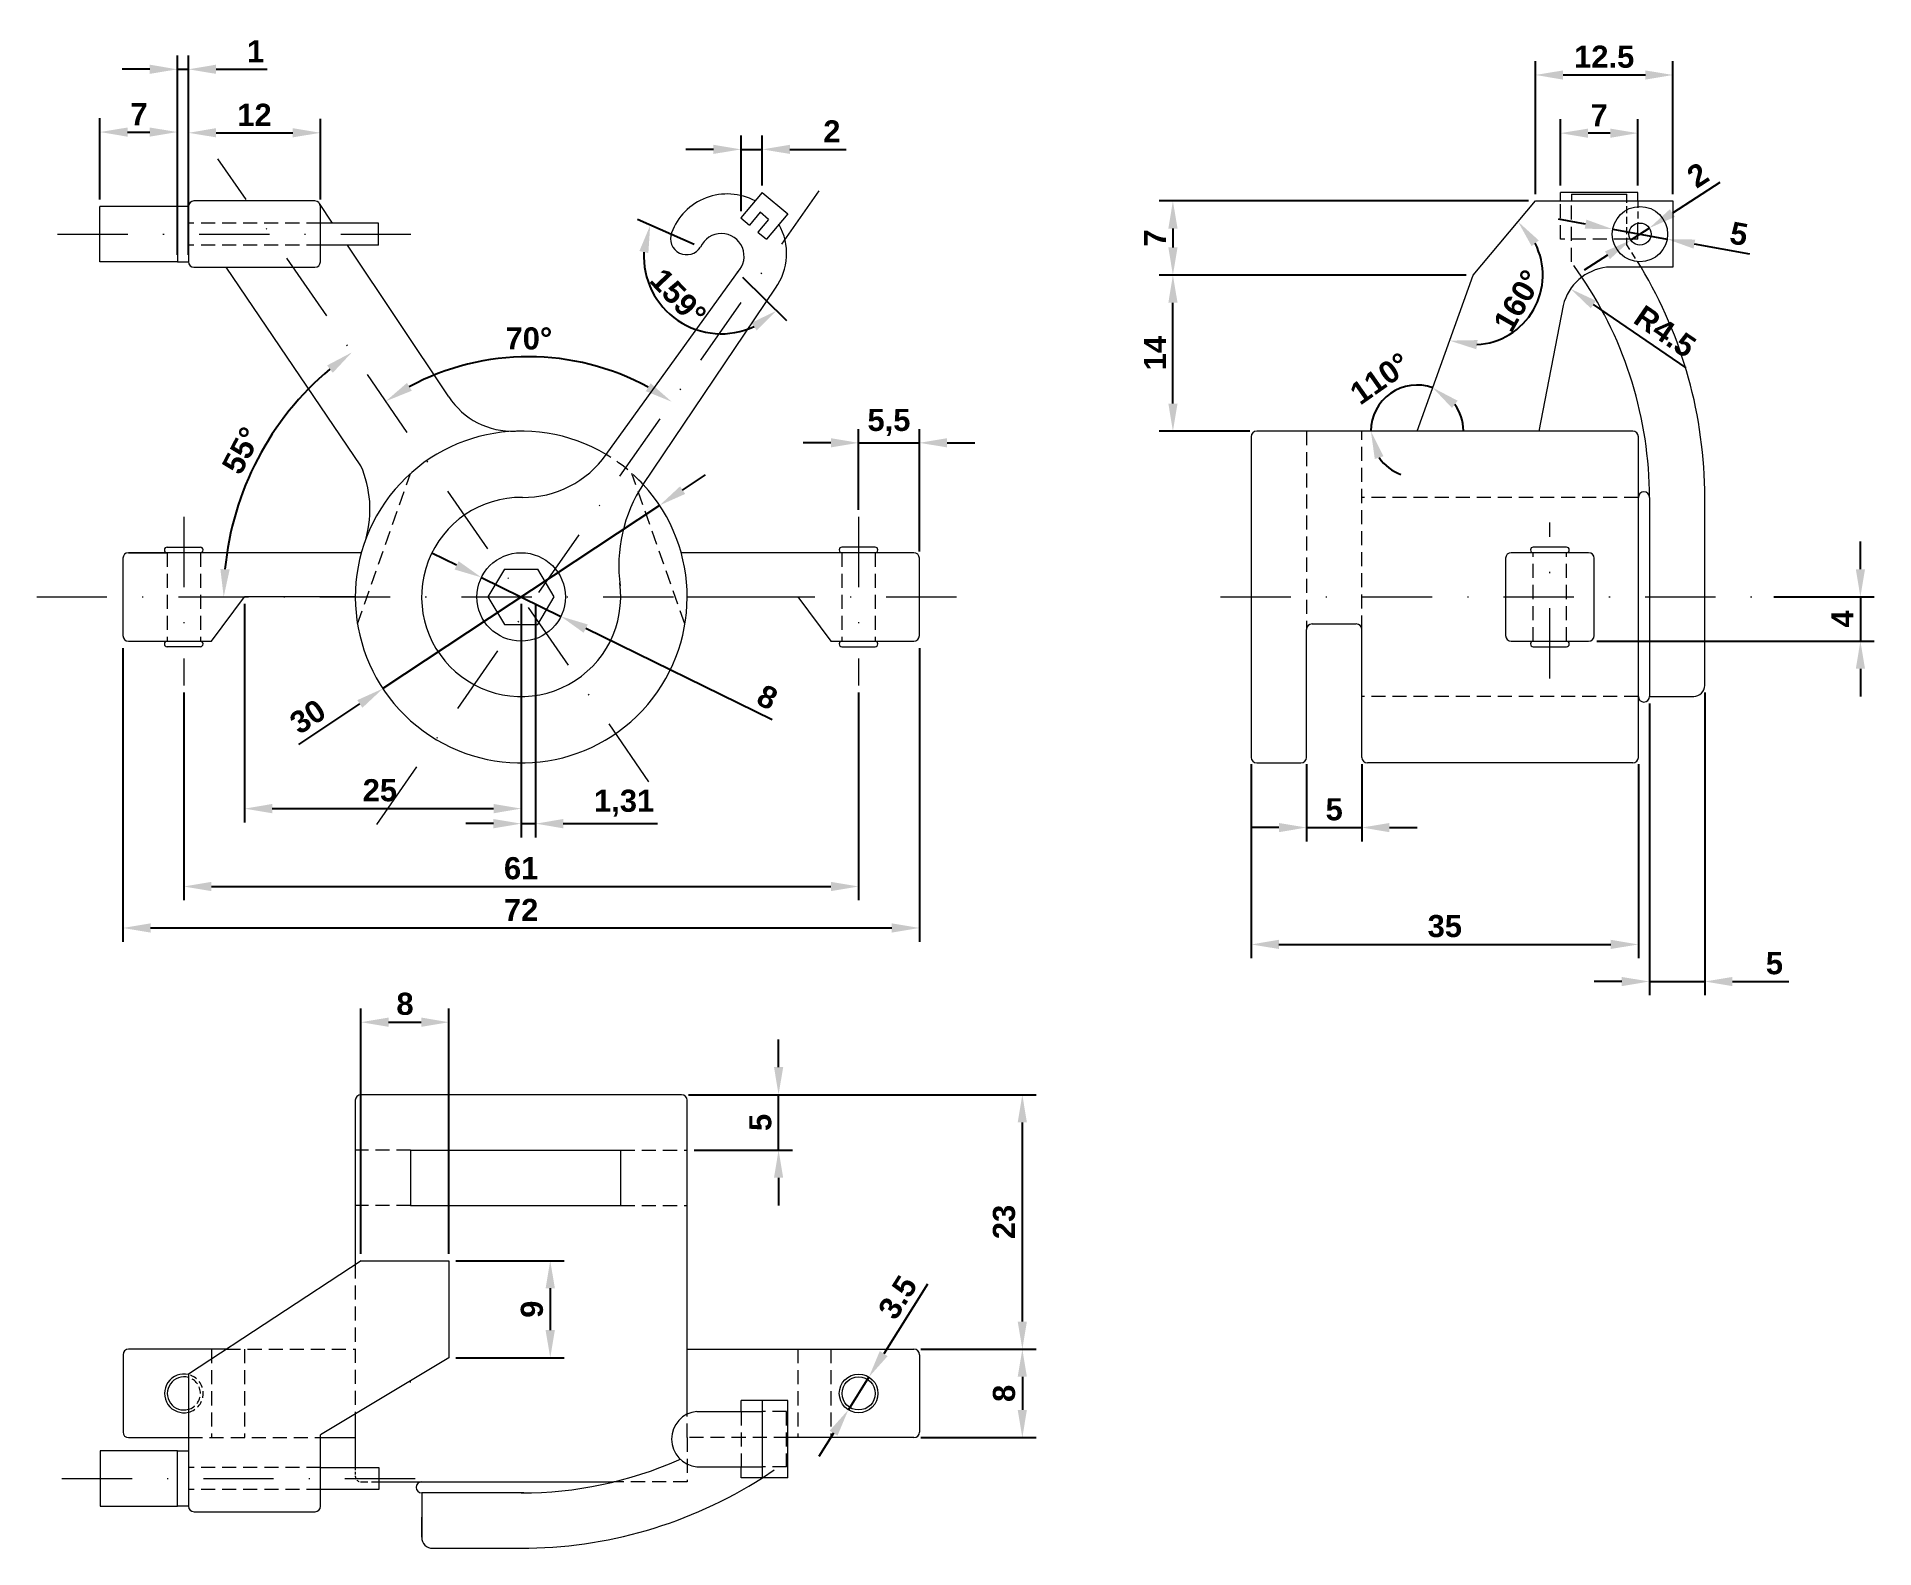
# Model space of a CAD drawing. Header units: millimetres. Extents: x 0 to 166, y 0 to 137.
import ezdxf

# ---------------------------------------------------------------- set-up
doc = ezdxf.new("R2010")
doc.units = ezdxf.units.MM
doc.linetypes.add('TRAZO_Y_PUNTO', pattern=[25.4, 12.7, -6.35, 0, -6.35])
doc.linetypes.add('TRAZOS', pattern=[19.05, 12.7, -6.35])
for name, color, linetype, lineweight in [('01_Contornos', 7, 'Continuous', 20), ('02_Ocultas', 4, 'TRAZOS', 20), ('03_Ejes', 1, 'TRAZO_Y_PUNTO', 18), ('04_Cotas', 3, 'Continuous', 18)]:
    doc.layers.add(name, color=color, linetype=linetype, lineweight=lineweight)
doc.styles.add('EstiloCota', font='arialbd.ttf', dxfattribs={"height": 2})
doc.dimstyles.new('CotasUNE', dxfattribs={"dimtxt": 2, "dimasz": 2.5, "dimexe": 1.25, "dimexo": 0.625, "dimtad": 1, "dimtxsty": 'EstiloCota', "dimcen": 2.5, "dimclrd": 256, "dimclrt": 256, "dimadec": 0, "dimazin": 0, "dimtfac": 1, "dimtmove": 0, "dimatfit": 3, "dimfxl": 1, "dimarcsym": 0})

msp = doc.modelspace()

# ---------------------------------------------------------------- blocks, each defined once
blk = doc.blocks.new('*D1')
at = {"layer": '04_Cotas', "lineweight": -2, "transparency": 16777216}
for p, q in [((58.39, 95.67), (60.47, 97.05)), ((56.31, 94.29), (31.29, 77.72)), ((23.7, 72.68), (29.21, 76.34))]:
    blk.add_line(p, q, dxfattribs=at)
at = {"layer": '04_Cotas', "lineweight": 20, "transparency": 16777216}
for points in [[(58.16, 96.01), (58.62, 95.32), (56.31, 94.29)], [(28.98, 76.68), (29.44, 75.99), (31.29, 77.72)]]:
    blk.add_solid(points, dxfattribs=at)
at = {"layer": 'Defpoints', "color": 0, "lineweight": 20, "transparency": 16777216}
for p in [(56.31, 94.29), (31.29, 77.72)]:
    blk.add_point(p, dxfattribs=at)
at = {"layer": '04_Cotas', "transparency": 16777216, "insert": (24.5, 75.19), "char_height": 2, "attachment_point": 5, "rotation": 33.5251, "style": 'EstiloCota'}
blk.add_mtext('30', dxfattribs=at)
blk = doc.blocks.new('*D2')
at = {"layer": '04_Cotas', "lineweight": -2, "transparency": 16777216}
for p, q in [((37.95, 88.87), (35.71, 89.97)), ((40.2, 87.77), (47.38, 84.25)), ((66.48, 74.9), (49.63, 83.15))]:
    blk.add_line(p, q, dxfattribs=at)
at = {"layer": '04_Cotas', "lineweight": 20, "transparency": 16777216}
for points in [[(38.14, 89.24), (37.77, 88.49), (40.2, 87.77)], [(49.81, 83.52), (49.44, 82.77), (47.38, 84.25)]]:
    blk.add_solid(points, dxfattribs=at)
at = {"layer": 'Defpoints', "color": 0, "lineweight": 20, "transparency": 16777216}
for p in [(40.2, 87.77), (47.38, 84.25)]:
    blk.add_point(p, dxfattribs=at)
at = {"layer": '04_Cotas', "transparency": 16777216, "insert": (66.05, 76.94), "char_height": 2, "attachment_point": 5, "rotation": 333.9035, "style": 'EstiloCota'}
blk.add_mtext('8', dxfattribs=at)
blk = doc.blocks.new('*D3')
at = {"layer": '04_Cotas', "color": 0, "lineweight": -2, "transparency": 16777216}
for p, q in [((13.71, 121.93), (13.71, 129.22)), ((25.65, 121.93), (25.65, 129.22))]:
    blk.add_line(p, q, dxfattribs=at)
at = {"layer": '04_Cotas', "lineweight": -2, "transparency": 16777216}
blk.add_line((16.21, 127.97), (23.15, 127.97), dxfattribs=at)
at = {"layer": '04_Cotas', "lineweight": 20, "transparency": 16777216}
for points in [[(16.21, 128.39), (16.21, 127.56), (13.71, 127.97)], [(23.15, 128.39), (23.15, 127.56), (25.65, 127.97)]]:
    blk.add_solid(points, dxfattribs=at)
at = {"layer": 'Defpoints', "color": 0, "lineweight": 20, "transparency": 16777216}
for p in [(25.65, 127.97), (13.71, 121.31), (25.65, 121.31)]:
    blk.add_point(p, dxfattribs=at)
at = {"layer": '04_Cotas', "transparency": 16777216, "insert": (19.68, 129.6), "char_height": 2, "attachment_point": 5, "style": 'EstiloCota'}
blk.add_mtext('12', dxfattribs=at)
blk = doc.blocks.new('*D4')
at = {"layer": '04_Cotas', "color": 0, "lineweight": -2, "transparency": 16777216}
for p, q in [((5.71, 121.93), (5.71, 129.29)), ((12.71, 121.93), (12.71, 129.29))]:
    blk.add_line(p, q, dxfattribs=at)
at = {"layer": '04_Cotas', "lineweight": -2, "transparency": 16777216}
blk.add_line((8.21, 128.04), (10.21, 128.04), dxfattribs=at)
at = {"layer": '04_Cotas', "lineweight": 20, "transparency": 16777216}
for points in [[(8.21, 128.45), (8.21, 127.62), (5.71, 128.04)], [(10.21, 128.45), (10.21, 127.62), (12.71, 128.04)]]:
    blk.add_solid(points, dxfattribs=at)
at = {"layer": 'Defpoints', "color": 0, "lineweight": 20, "transparency": 16777216}
for p in [(12.71, 128.04), (5.71, 121.31), (12.71, 121.31)]:
    blk.add_point(p, dxfattribs=at)
at = {"layer": '04_Cotas', "transparency": 16777216, "insert": (9.24, 129.66), "char_height": 2, "attachment_point": 5, "style": 'EstiloCota'}
blk.add_mtext('7', dxfattribs=at)
blk = doc.blocks.new('*D5')
at = {"layer": '04_Cotas', "lineweight": -2, "transparency": 16777216}
for p, q in [((140.02, 119.71), (137.56, 120.16)), ((142.47, 119.26), (147.39, 118.36)), ((154.86, 116.99), (149.85, 117.91))]:
    blk.add_line(p, q, dxfattribs=at)
at = {"layer": '04_Cotas', "lineweight": 20, "transparency": 16777216}
for points in [[(140.09, 120.12), (139.94, 119.3), (142.47, 119.26)], [(149.93, 118.32), (149.78, 117.5), (147.39, 118.36)]]:
    blk.add_solid(points, dxfattribs=at)
at = {"layer": 'Defpoints', "color": 0, "lineweight": 20, "transparency": 16777216}
for p in [(142.47, 119.26), (147.39, 118.36)]:
    blk.add_point(p, dxfattribs=at)
at = {"layer": '04_Cotas', "transparency": 16777216, "insert": (153.88, 118.83), "char_height": 2, "attachment_point": 5, "rotation": 349.593, "style": 'EstiloCota'}
blk.add_mtext('5', dxfattribs=at)
blk = doc.blocks.new('*D6')
at = {"layer": '04_Cotas', "lineweight": -2, "transparency": 16777216}
for p, q in [((152.14, 123.49), (147.87, 120.72)), ((144.09, 118.26), (145.77, 119.35)), ((142, 116.9), (139.9, 115.54))]:
    blk.add_line(p, q, dxfattribs=at)
at = {"layer": '04_Cotas', "lineweight": 20, "transparency": 16777216}
for points in [[(147.64, 121.06), (148.09, 120.37), (145.77, 119.35)], [(141.77, 117.25), (142.22, 116.55), (144.09, 118.26)]]:
    blk.add_solid(points, dxfattribs=at)
at = {"layer": 'Defpoints', "color": 0, "lineweight": 20, "transparency": 16777216}
for p in [(144.09, 118.26), (145.77, 119.35)]:
    blk.add_point(p, dxfattribs=at)
at = {"layer": '04_Cotas', "transparency": 16777216, "insert": (150.16, 124.15), "char_height": 2, "attachment_point": 5, "rotation": 33.0032, "style": 'EstiloCota'}
blk.add_mtext('2', dxfattribs=at)
blk = doc.blocks.new('*D7')
at = {"layer": '04_Cotas', "color": 0, "lineweight": -2, "transparency": 16777216}
for p, q in [((59.43, 117.88), (54.32, 120.12)), ((63.8, 114.93), (67.78, 111.01))]:
    blk.add_line(p, q, dxfattribs=at)
at = {"layer": '04_Cotas', "lineweight": -2, "transparency": 16777216}
blk.add_arc((61.89, 116.81), 7.01, 176.9283, 294.9131, dxfattribs=at)
at = {"layer": '04_Cotas', "lineweight": 20, "transparency": 16777216}
for points in [[(54.48, 117.28), (55.29, 117.09), (55.46, 119.62)], [(64.6, 110.79), (65.08, 110.1), (66.89, 111.89)]]:
    blk.add_solid(points, dxfattribs=at)
at = {"layer": 'Defpoints', "color": 0, "lineweight": 20, "transparency": 16777216}
for p in [(60.01, 117.63), (61.89, 116.81), (63.35, 115.36), (60.96, 109.85)]:
    blk.add_point(p, dxfattribs=at)
at = {"layer": '04_Cotas', "transparency": 16777216, "insert": (57.99, 113.12), "char_height": 2, "attachment_point": 5, "rotation": 313.4298, "style": 'EstiloCota'}
blk.add_mtext('159°', dxfattribs=at)
blk = doc.blocks.new('*D8')
at = {"layer": '04_Cotas', "lineweight": -2, "transparency": 16777216}
for p, q in [((67.06, 43.5), (67.06, 46)), ((67.06, 36), (67.06, 41)), ((67.06, 33.5), (67.06, 31))]:
    blk.add_line(p, q, dxfattribs=at)
at = {"layer": '04_Cotas', "color": 0, "lineweight": -2, "transparency": 16777216}
for p, q in [((58.92, 41), (68.31, 41)), ((59.42, 36), (68.31, 36))]:
    blk.add_line(p, q, dxfattribs=at)
at = {"layer": '04_Cotas', "lineweight": 20, "transparency": 16777216}
for points in [[(66.65, 43.5), (67.48, 43.5), (67.06, 41)], [(66.65, 33.5), (67.48, 33.5), (67.06, 36)]]:
    blk.add_solid(points, dxfattribs=at)
at = {"layer": 'Defpoints', "color": 0, "lineweight": 20, "transparency": 16777216}
for p in [(58.3, 41), (67.06, 41), (58.8, 36)]:
    blk.add_point(p, dxfattribs=at)
at = {"layer": '04_Cotas', "transparency": 16777216, "insert": (65.42, 38.5), "char_height": 2, "attachment_point": 5, "rotation": 90, "style": 'EstiloCota'}
blk.add_mtext('5', dxfattribs=at)
blk = doc.blocks.new('*D9')
at = {"layer": '04_Cotas', "color": 0, "lineweight": -2, "transparency": 16777216}
for p, q in [((13.29, 77.38), (13.29, 58.58)), ((74.29, 77.38), (74.29, 58.58))]:
    blk.add_line(p, q, dxfattribs=at)
at = {"layer": '04_Cotas', "lineweight": -2, "transparency": 16777216}
blk.add_line((15.79, 59.83), (71.79, 59.83), dxfattribs=at)
at = {"layer": '04_Cotas', "lineweight": 20, "transparency": 16777216}
for points in [[(15.79, 60.25), (15.79, 59.41), (13.29, 59.83)], [(71.79, 60.25), (71.79, 59.41), (74.29, 59.83)]]:
    blk.add_solid(points, dxfattribs=at)
at = {"layer": 'Defpoints', "color": 0, "lineweight": 20, "transparency": 16777216}
for p in [(13.29, 78.01), (74.29, 78.01), (74.29, 59.83)]:
    blk.add_point(p, dxfattribs=at)
at = {"layer": '04_Cotas', "transparency": 16777216, "insert": (43.79, 61.47), "char_height": 2, "attachment_point": 5, "style": 'EstiloCota'}
blk.add_mtext('61', dxfattribs=at)
blk = doc.blocks.new('*D10')
at = {"layer": '04_Cotas', "color": 0, "lineweight": -2, "transparency": 16777216}
for p, q in [((7.79, 81.38), (7.79, 54.83)), ((79.79, 81.38), (79.79, 54.83))]:
    blk.add_line(p, q, dxfattribs=at)
at = {"layer": '04_Cotas', "lineweight": -2, "transparency": 16777216}
blk.add_line((10.29, 56.08), (77.29, 56.08), dxfattribs=at)
at = {"layer": '04_Cotas', "lineweight": 20, "transparency": 16777216}
for points in [[(10.29, 56.5), (10.29, 55.66), (7.79, 56.08)], [(77.29, 56.5), (77.29, 55.66), (79.79, 56.08)]]:
    blk.add_solid(points, dxfattribs=at)
at = {"layer": 'Defpoints', "color": 0, "lineweight": 20, "transparency": 16777216}
for p in [(7.79, 82.01), (79.79, 82.01), (79.79, 56.08)]:
    blk.add_point(p, dxfattribs=at)
at = {"layer": '04_Cotas', "transparency": 16777216, "insert": (43.79, 57.71), "char_height": 2, "attachment_point": 5, "style": 'EstiloCota'}
blk.add_mtext('72', dxfattribs=at)
blk = doc.blocks.new('*D11')
at = {"layer": '04_Cotas', "color": 0, "lineweight": -2, "transparency": 16777216}
for p, q in [((129.23, 115.11), (101.46, 115.11)), ((109.67, 100.99), (101.46, 100.99))]:
    blk.add_line(p, q, dxfattribs=at)
at = {"layer": '04_Cotas', "lineweight": -2, "transparency": 16777216}
blk.add_line((102.71, 103.49), (102.71, 112.61), dxfattribs=at)
at = {"layer": '04_Cotas', "lineweight": 20, "transparency": 16777216}
for points in [[(102.3, 112.61), (103.13, 112.61), (102.71, 115.11)], [(102.3, 103.49), (103.13, 103.49), (102.71, 100.99)]]:
    blk.add_solid(points, dxfattribs=at)
at = {"layer": 'Defpoints', "color": 0, "lineweight": 20, "transparency": 16777216}
for p in [(102.71, 115.11), (129.85, 115.11), (110.29, 100.99)]:
    blk.add_point(p, dxfattribs=at)
at = {"layer": '04_Cotas', "transparency": 16777216, "insert": (101.09, 108.05), "char_height": 2, "attachment_point": 5, "rotation": 90, "style": 'EstiloCota'}
blk.add_mtext('14', dxfattribs=at)
blk = doc.blocks.new('*D12')
at = {"layer": '04_Cotas', "color": 0, "lineweight": -2, "transparency": 16777216}
for p, q in [((134.86, 121.81), (101.46, 121.81)), ((129.23, 115.11), (101.46, 115.11))]:
    blk.add_line(p, q, dxfattribs=at)
at = {"layer": '04_Cotas', "lineweight": -2, "transparency": 16777216}
blk.add_line((102.71, 119.31), (102.71, 117.61), dxfattribs=at)
at = {"layer": '04_Cotas', "lineweight": 20, "transparency": 16777216}
for points in [[(102.3, 119.31), (103.13, 119.31), (102.71, 121.81)], [(102.3, 117.61), (103.13, 117.61), (102.71, 115.11)]]:
    blk.add_solid(points, dxfattribs=at)
at = {"layer": 'Defpoints', "color": 0, "lineweight": 20, "transparency": 16777216}
for p in [(135.48, 121.81), (102.71, 115.11), (129.85, 115.11)]:
    blk.add_point(p, dxfattribs=at)
at = {"layer": '04_Cotas', "transparency": 16777216, "insert": (101.09, 118.46), "char_height": 2, "attachment_point": 5, "rotation": 90, "style": 'EstiloCota'}
blk.add_mtext('7', dxfattribs=at)
blk = doc.blocks.new('*D13')
at = {"layer": '04_Cotas', "lineweight": -2, "transparency": 16777216}
blk.add_arc((129.85, 115.11), 6.3, 273.1433, 27.0849, dxfattribs=at)
at = {"layer": '04_Cotas', "lineweight": 20, "transparency": 16777216}
for points in [[(135.14, 117.72), (135.79, 118.24), (133.91, 119.94)], [(130.14, 108.4), (130.26, 109.23), (127.73, 109.18)]]:
    blk.add_solid(points, dxfattribs=at)
at = {"layer": 'Defpoints', "color": 0, "lineweight": 20, "transparency": 16777216}
for p in [(135.48, 121.81), (129.85, 115.11), (129.85, 115.11), (133.33, 109.85), (124.79, 100.99)]:
    blk.add_point(p, dxfattribs=at)
at = {"layer": '04_Cotas', "transparency": 16777216, "insert": (133.89, 112.79), "char_height": 2, "attachment_point": 5, "rotation": 60.1141, "style": 'EstiloCota'}
blk.add_mtext('160°', dxfattribs=at)
blk = doc.blocks.new('*D14')
at = {"layer": '04_Cotas', "lineweight": -2, "transparency": 16777216}
for start, end in [(70.2697, 180), (0.7131, 35.4914), (214.7783, 249.5567)]:
    blk.add_arc((124.79, 100.99), 4.18, start, end, dxfattribs=at)
at = {"layer": '04_Cotas', "lineweight": 20, "transparency": 16777216}
for points in [[(127.94, 103.09), (128.45, 103.75), (126.2, 104.93)], [(120.96, 98.48), (121.75, 98.73), (120.61, 100.99)]]:
    blk.add_solid(points, dxfattribs=at)
at = {"layer": 'Defpoints', "color": 0, "lineweight": 20, "transparency": 16777216}
for p in [(129.85, 115.11), (123.58, 104.99), (110.29, 100.99), (124.79, 100.99), (144.29, 100.99)]:
    blk.add_point(p, dxfattribs=at)
at = {"layer": '04_Cotas', "transparency": 16777216, "insert": (121.44, 105.76), "char_height": 2, "attachment_point": 5, "rotation": 35.1349, "style": 'EstiloCota'}
blk.add_mtext('110°', dxfattribs=at)
blk = doc.blocks.new('*D15')
at = {"layer": '04_Cotas', "lineweight": -2, "transparency": 16777216}
blk.add_line((149.1, 106.71), (140.72, 112.45), dxfattribs=at)
at = {"layer": '04_Cotas', "lineweight": 20, "transparency": 16777216}
blk.add_solid([(140.96, 112.79), (140.49, 112.1), (138.66, 113.86)], dxfattribs=at)
at = {"layer": 'Defpoints', "color": 0, "lineweight": 20, "transparency": 16777216}
for p in [(138.66, 113.86), (142.41, 111.29)]:
    blk.add_point(p, dxfattribs=at)
at = {"layer": '04_Cotas', "transparency": 16777216, "insert": (147.2, 110.01), "char_height": 2, "attachment_point": 5, "rotation": 325.5813, "style": 'EstiloCota'}
blk.add_mtext('R4.5', dxfattribs=at)
blk = doc.blocks.new('*D16')
at = {"layer": '04_Cotas', "color": 0, "lineweight": -2, "transparency": 16777216}
for p, q in [((150.79, 77.38), (150.79, 49.99)), ((145.79, 76.38), (145.79, 49.99))]:
    blk.add_line(p, q, dxfattribs=at)
at = {"layer": '04_Cotas', "lineweight": -2, "transparency": 16777216}
for p, q in [((143.29, 51.24), (140.79, 51.24)), ((145.79, 51.24), (150.79, 51.24)), ((153.29, 51.24), (158.39, 51.24))]:
    blk.add_line(p, q, dxfattribs=at)
at = {"layer": '04_Cotas', "lineweight": 20, "transparency": 16777216}
for points in [[(143.29, 51.65), (143.29, 50.82), (145.79, 51.24)], [(153.29, 51.65), (153.29, 50.82), (150.79, 51.24)]]:
    blk.add_solid(points, dxfattribs=at)
at = {"layer": 'Defpoints', "color": 0, "lineweight": 20, "transparency": 16777216}
for p in [(145.79, 77.01), (150.79, 78.01), (145.79, 51.24)]:
    blk.add_point(p, dxfattribs=at)
at = {"layer": '04_Cotas', "transparency": 16777216, "insert": (157.09, 52.88), "char_height": 2, "attachment_point": 5, "style": 'EstiloCota'}
blk.add_mtext('5', dxfattribs=at)
blk = doc.blocks.new('*D17')
at = {"layer": '04_Cotas', "lineweight": -2, "transparency": 16777216}
for p, q in [((61.17, 126.47), (58.67, 126.47)), ((63.67, 126.47), (65.59, 126.47)), ((68.09, 126.47), (73.18, 126.47))]:
    blk.add_line(p, q, dxfattribs=at)
at = {"layer": '04_Cotas', "color": 0, "lineweight": -2, "transparency": 16777216}
for p, q in [((63.67, 120.9), (63.67, 127.72)), ((65.59, 123.2), (65.59, 127.72))]:
    blk.add_line(p, q, dxfattribs=at)
at = {"layer": '04_Cotas', "lineweight": 20, "transparency": 16777216}
for points in [[(61.17, 126.89), (61.17, 126.06), (63.67, 126.47)], [(68.09, 126.89), (68.09, 126.06), (65.59, 126.47)]]:
    blk.add_solid(points, dxfattribs=at)
at = {"layer": 'Defpoints', "color": 0, "lineweight": 20, "transparency": 16777216}
for p in [(65.59, 126.47), (65.59, 122.58), (63.67, 120.27)]:
    blk.add_point(p, dxfattribs=at)
at = {"layer": '04_Cotas', "transparency": 16777216, "insert": (71.88, 128.1), "char_height": 2, "attachment_point": 5, "style": 'EstiloCota'}
blk.add_mtext('2', dxfattribs=at)
blk = doc.blocks.new('*D18')
at = {"layer": '04_Cotas', "color": 0, "lineweight": -2, "transparency": 16777216}
for p, q in [((12.71, 116.93), (12.71, 134.96)), ((13.71, 116.93), (13.71, 134.96))]:
    blk.add_line(p, q, dxfattribs=at)
at = {"layer": '04_Cotas', "lineweight": -2, "transparency": 16777216}
for p, q in [((10.21, 133.71), (7.71, 133.71)), ((12.71, 133.71), (13.71, 133.71)), ((16.21, 133.71), (20.84, 133.71))]:
    blk.add_line(p, q, dxfattribs=at)
at = {"layer": '04_Cotas', "lineweight": 20, "transparency": 16777216}
for points in [[(10.21, 134.13), (10.21, 133.3), (12.71, 133.71)], [(16.21, 134.13), (16.21, 133.3), (13.71, 133.71)]]:
    blk.add_solid(points, dxfattribs=at)
at = {"layer": 'Defpoints', "color": 0, "lineweight": 20, "transparency": 16777216}
for p in [(13.71, 133.71), (12.71, 116.31), (13.71, 116.31)]:
    blk.add_point(p, dxfattribs=at)
at = {"layer": '04_Cotas', "transparency": 16777216, "insert": (19.78, 135.34), "char_height": 2, "attachment_point": 5, "style": 'EstiloCota'}
blk.add_mtext('1', dxfattribs=at)
blk = doc.blocks.new('*D19')
at = {"layer": '04_Cotas', "color": 0, "lineweight": -2, "transparency": 16777216}
for p, q in [((37.88, 26), (47.67, 26)), ((37.88, 17.22), (47.67, 17.22))]:
    blk.add_line(p, q, dxfattribs=at)
at = {"layer": '04_Cotas', "lineweight": -2, "transparency": 16777216}
blk.add_line((46.42, 23.5), (46.42, 19.72), dxfattribs=at)
at = {"layer": '04_Cotas', "lineweight": 20, "transparency": 16777216}
for points in [[(46, 23.5), (46.84, 23.5), (46.42, 26)], [(46, 19.72), (46.84, 19.72), (46.42, 17.22)]]:
    blk.add_solid(points, dxfattribs=at)
at = {"layer": 'Defpoints', "color": 0, "lineweight": 20, "transparency": 16777216}
for p in [(37.26, 26), (37.26, 17.22), (46.42, 17.22)]:
    blk.add_point(p, dxfattribs=at)
at = {"layer": '04_Cotas', "transparency": 16777216, "insert": (44.77, 21.61), "char_height": 2, "attachment_point": 5, "rotation": 90, "style": 'EstiloCota'}
blk.add_mtext('9', dxfattribs=at)
blk = doc.blocks.new('*D20')
at = {"layer": '04_Cotas', "color": 0, "lineweight": -2, "transparency": 16777216}
for p, q in [((29.31, 26.63), (29.31, 48.81)), ((37.26, 26.63), (37.26, 48.81))]:
    blk.add_line(p, q, dxfattribs=at)
at = {"layer": '04_Cotas', "lineweight": -2, "transparency": 16777216}
blk.add_line((31.81, 47.56), (34.76, 47.56), dxfattribs=at)
at = {"layer": '04_Cotas', "lineweight": 20, "transparency": 16777216}
for points in [[(31.81, 47.98), (31.81, 47.14), (29.31, 47.56)], [(34.76, 47.98), (34.76, 47.14), (37.26, 47.56)]]:
    blk.add_solid(points, dxfattribs=at)
at = {"layer": 'Defpoints', "color": 0, "lineweight": 20, "transparency": 16777216}
for p in [(37.26, 47.56), (29.31, 26), (37.26, 26)]:
    blk.add_point(p, dxfattribs=at)
at = {"layer": '04_Cotas', "transparency": 16777216, "insert": (33.29, 49.21), "char_height": 2, "attachment_point": 5, "style": 'EstiloCota'}
blk.add_mtext('8', dxfattribs=at)
blk = doc.blocks.new('*D21')
at = {"layer": '04_Cotas', "color": 0, "lineweight": -2, "transparency": 16777216}
for p, q in [((135.48, 122.43), (135.48, 134.45)), ((147.92, 122.43), (147.92, 134.45))]:
    blk.add_line(p, q, dxfattribs=at)
at = {"layer": '04_Cotas', "lineweight": -2, "transparency": 16777216}
blk.add_line((137.98, 133.2), (145.42, 133.2), dxfattribs=at)
at = {"layer": '04_Cotas', "lineweight": 20, "transparency": 16777216}
for points in [[(137.98, 133.61), (137.98, 132.78), (135.48, 133.2)], [(145.42, 133.61), (145.42, 132.78), (147.92, 133.2)]]:
    blk.add_solid(points, dxfattribs=at)
at = {"layer": 'Defpoints', "color": 0, "lineweight": 20, "transparency": 16777216}
for p in [(147.92, 133.2), (135.48, 121.81), (147.92, 121.81)]:
    blk.add_point(p, dxfattribs=at)
at = {"layer": '04_Cotas', "transparency": 16777216, "insert": (141.7, 134.84), "char_height": 2, "attachment_point": 5, "style": 'EstiloCota'}
blk.add_mtext('12.5', dxfattribs=at)
blk = doc.blocks.new('*D22')
at = {"layer": '04_Cotas', "color": 0, "lineweight": -2, "transparency": 16777216}
for p, q in [((18.79, 85.38), (18.79, 65.62)), ((43.8, 85.37), (43.8, 65.62))]:
    blk.add_line(p, q, dxfattribs=at)
at = {"layer": '04_Cotas', "lineweight": -2, "transparency": 16777216}
blk.add_line((21.29, 66.87), (41.3, 66.87), dxfattribs=at)
at = {"layer": '04_Cotas', "lineweight": 20, "transparency": 16777216}
for points in [[(21.29, 67.29), (21.29, 66.45), (18.79, 66.87)], [(41.3, 67.29), (41.3, 66.45), (43.8, 66.87)]]:
    blk.add_solid(points, dxfattribs=at)
at = {"layer": 'Defpoints', "color": 0, "lineweight": 20, "transparency": 16777216}
for p in [(18.79, 86.01), (43.8, 86), (43.8, 66.87)]:
    blk.add_point(p, dxfattribs=at)
at = {"layer": '04_Cotas', "transparency": 16777216, "insert": (31.02, 68.52), "char_height": 2, "width": 6.4679, "attachment_point": 5, "style": 'EstiloCota'}
blk.add_mtext('25', dxfattribs=at)
blk = doc.blocks.new('*D23')
at = {"layer": '04_Cotas', "color": 0, "lineweight": -2, "transparency": 16777216}
for p, q in [((79.92, 18), (90.35, 18)), ((79.92, 10), (90.35, 10))]:
    blk.add_line(p, q, dxfattribs=at)
at = {"layer": '04_Cotas', "lineweight": -2, "transparency": 16777216}
blk.add_line((89.1, 15.5), (89.1, 12.5), dxfattribs=at)
at = {"layer": '04_Cotas', "lineweight": 20, "transparency": 16777216}
for points in [[(88.68, 15.5), (89.51, 15.5), (89.1, 18)], [(88.68, 12.5), (89.51, 12.5), (89.1, 10)]]:
    blk.add_solid(points, dxfattribs=at)
at = {"layer": 'Defpoints', "color": 0, "lineweight": 20, "transparency": 16777216}
for p in [(79.3, 18), (79.3, 10), (89.1, 10)]:
    blk.add_point(p, dxfattribs=at)
at = {"layer": '04_Cotas', "transparency": 16777216, "insert": (87.45, 14), "char_height": 2, "attachment_point": 5, "rotation": 90, "style": 'EstiloCota'}
blk.add_mtext('8', dxfattribs=at)
blk = doc.blocks.new('*D24')
at = {"layer": '04_Cotas', "color": 0, "lineweight": -2, "ltscale": 0.05, "transparency": 16777216}
for p, q in [((43.79, 85.38), (43.79, 64.26)), ((45.1, 85.38), (45.1, 64.26))]:
    blk.add_line(p, q, dxfattribs=at)
at = {"layer": '04_Cotas', "lineweight": -2, "ltscale": 0.05, "transparency": 16777216}
for p, q in [((41.29, 65.51), (38.79, 65.51)), ((43.79, 65.51), (45.1, 65.51)), ((47.6, 65.51), (56.11, 65.51))]:
    blk.add_line(p, q, dxfattribs=at)
at = {"layer": '04_Cotas', "lineweight": 20, "ltscale": 0.05, "transparency": 16777216}
for points in [[(41.29, 65.93), (41.29, 65.09), (43.79, 65.51)], [(47.6, 65.93), (47.6, 65.09), (45.1, 65.51)]]:
    blk.add_solid(points, dxfattribs=at)
at = {"layer": 'Defpoints', "color": 0, "lineweight": 20, "ltscale": 0.05, "transparency": 16777216}
for p in [(43.79, 86.01), (45.1, 86.01), (45.1, 65.51)]:
    blk.add_point(p, dxfattribs=at)
at = {"layer": '04_Cotas', "lineweight": 20, "ltscale": 0.05, "transparency": 16777216, "insert": (53.1, 67.36), "char_height": 2, "attachment_point": 5, "style": 'EstiloCota'}
blk.add_mtext('1,31', dxfattribs=at)
blk = doc.blocks.new('*D25')
at = {"layer": '04_Cotas', "lineweight": -2, "ltscale": 0.05, "transparency": 16777216}
blk.add_arc((43.79, 86.01), 26.89, 130.0012, 174.6707, dxfattribs=at)
at = {"layer": '04_Cotas', "lineweight": 20, "ltscale": 0.05, "transparency": 16777216}
for points in [[(26.25, 106.94), (26.76, 106.27), (28.49, 108.12)], [(17.44, 88.49), (16.6, 88.53), (16.9, 86.01)]]:
    blk.add_solid(points, dxfattribs=at)
at = {"layer": 'Defpoints', "color": 0, "lineweight": 20, "ltscale": 0.05, "transparency": 16777216}
for p in [(16.38, 125.63), (22.28, 102.15), (0, 86.01), (83.25, 86.01), (55.34, 69.3)]:
    blk.add_point(p, dxfattribs=at)
at = {"layer": '04_Cotas', "lineweight": 20, "ltscale": 0.05, "transparency": 16777216, "insert": (18.52, 99.25), "char_height": 2, "attachment_point": 5, "rotation": 62.3359, "style": 'EstiloCota'}
blk.add_mtext('55°', dxfattribs=at)
blk = doc.blocks.new('*D26')
at = {"layer": '04_Cotas', "lineweight": -2, "ltscale": 0.05, "transparency": 16777216}
blk.add_arc((44.44, 85.07), 22.66, 61.4092, 118.3468, dxfattribs=at)
at = {"layer": '04_Cotas', "lineweight": 20, "ltscale": 0.05, "transparency": 16777216}
for points in [[(33.9, 104.65), (33.47, 105.36), (31.55, 103.7)], [(55.5, 105.32), (55.06, 104.61), (57.41, 103.65)]]:
    blk.add_solid(points, dxfattribs=at)
at = {"layer": 'Defpoints', "color": 0, "lineweight": 20, "ltscale": 0.05, "transparency": 16777216}
for p in [(16.38, 125.63), (70.73, 122.72), (49.04, 107.25), (55.34, 69.3), (30.73, 65.43)]:
    blk.add_point(p, dxfattribs=at)
at = {"layer": '04_Cotas', "lineweight": 20, "ltscale": 0.05, "transparency": 16777216, "insert": (44.49, 109.37), "char_height": 2, "attachment_point": 5, "rotation": 359.878, "style": 'EstiloCota'}
blk.add_mtext('70°', dxfattribs=at)
blk = doc.blocks.new('*D62')
at = {"layer": '04_Cotas', "color": 0, "lineweight": -2, "ltscale": 0.05, "transparency": 16777216}
for p, q in [((137.74, 123.2), (137.74, 129.19)), ((144.74, 123.2), (144.74, 129.19))]:
    blk.add_line(p, q, dxfattribs=at)
at = {"layer": '04_Cotas', "lineweight": -2, "ltscale": 0.05, "transparency": 16777216}
blk.add_line((142.24, 127.94), (140.24, 127.94), dxfattribs=at)
at = {"layer": '04_Cotas', "lineweight": 20, "ltscale": 0.05, "transparency": 16777216}
for points in [[(140.24, 128.35), (140.24, 127.52), (137.74, 127.94)], [(142.24, 128.35), (142.24, 127.52), (144.74, 127.94)]]:
    blk.add_solid(points, dxfattribs=at)
at = {"layer": 'Defpoints', "color": 0, "lineweight": 20, "ltscale": 0.05, "transparency": 16777216}
for p in [(137.74, 127.94), (137.74, 122.58), (144.74, 122.58)]:
    blk.add_point(p, dxfattribs=at)
at = {"layer": '04_Cotas', "lineweight": 20, "ltscale": 0.05, "transparency": 16777216, "insert": (141.24, 129.56), "char_height": 2, "attachment_point": 5, "style": 'EstiloCota'}
blk.add_mtext('7', dxfattribs=at)
blk = doc.blocks.new('*D63')
at = {"layer": '04_Cotas', "lineweight": -2, "ltscale": 0.05, "transparency": 16777216}
for p, q in [((80.54, 23.89), (76.57, 17.59)), ((73.37, 12.52), (75.23, 15.48)), ((72.03, 10.41), (70.7, 8.29))]:
    blk.add_line(p, q, dxfattribs=at)
at = {"layer": '04_Cotas', "lineweight": 20, "ltscale": 0.05, "transparency": 16777216}
for points in [[(76.21, 17.82), (76.92, 17.37), (75.23, 15.48)], [(71.68, 10.63), (72.39, 10.18), (73.37, 12.52)]]:
    blk.add_solid(points, dxfattribs=at)
at = {"layer": 'Defpoints', "color": 0, "lineweight": 20, "ltscale": 0.05, "transparency": 16777216}
for p in [(75.23, 15.48), (73.37, 12.52)]:
    blk.add_point(p, dxfattribs=at)
at = {"layer": '04_Cotas', "lineweight": 20, "ltscale": 0.05, "transparency": 16777216, "insert": (77.83, 22.68), "char_height": 2, "attachment_point": 5, "rotation": 57.7631, "style": 'EstiloCota'}
blk.add_mtext('3.5', dxfattribs=at)
blk = doc.blocks.new('*D64')
at = {"layer": '04_Cotas', "color": 0, "lineweight": -2, "ltscale": 0.05, "transparency": 16777216}
for p, q in [((58.92, 41), (90.35, 41)), ((79.92, 18), (90.35, 18))]:
    blk.add_line(p, q, dxfattribs=at)
at = {"layer": '04_Cotas', "lineweight": -2, "ltscale": 0.05, "transparency": 16777216}
blk.add_line((89.1, 20.5), (89.1, 38.5), dxfattribs=at)
at = {"layer": '04_Cotas', "lineweight": 20, "ltscale": 0.05, "transparency": 16777216}
for points in [[(88.68, 38.5), (89.51, 38.5), (89.1, 41)], [(88.68, 20.5), (89.51, 20.5), (89.1, 18)]]:
    blk.add_solid(points, dxfattribs=at)
at = {"layer": 'Defpoints', "color": 0, "lineweight": 20, "ltscale": 0.05, "transparency": 16777216}
for p in [(58.3, 41), (89.1, 41), (79.3, 18)]:
    blk.add_point(p, dxfattribs=at)
at = {"layer": '04_Cotas', "lineweight": 20, "ltscale": 0.05, "transparency": 16777216, "insert": (87.45, 29.5), "char_height": 2, "attachment_point": 5, "rotation": 90, "style": 'EstiloCota'}
blk.add_mtext('23', dxfattribs=at)
blk = doc.blocks.new('*D65')
at = {"layer": '04_Cotas', "color": 0, "lineweight": -2, "ltscale": 0.05, "transparency": 16777216}
for p, q in [((109.79, 70.88), (109.79, 53.34)), ((144.79, 70.88), (144.79, 53.34))]:
    blk.add_line(p, q, dxfattribs=at)
at = {"layer": '04_Cotas', "lineweight": -2, "ltscale": 0.05, "transparency": 16777216}
blk.add_line((112.29, 54.59), (142.29, 54.59), dxfattribs=at)
at = {"layer": '04_Cotas', "lineweight": 20, "ltscale": 0.05, "transparency": 16777216}
for points in [[(112.29, 55.01), (112.29, 54.18), (109.79, 54.59)], [(142.29, 55.01), (142.29, 54.18), (144.79, 54.59)]]:
    blk.add_solid(points, dxfattribs=at)
at = {"layer": 'Defpoints', "color": 0, "lineweight": 20, "ltscale": 0.05, "transparency": 16777216}
for p in [(109.79, 71.5), (144.79, 71.5), (144.79, 54.59)]:
    blk.add_point(p, dxfattribs=at)
at = {"layer": '04_Cotas', "lineweight": 20, "ltscale": 0.05, "transparency": 16777216, "insert": (127.29, 56.24), "char_height": 2, "attachment_point": 5, "style": 'EstiloCota'}
blk.add_mtext('35', dxfattribs=at)
blk = doc.blocks.new('*D66')
at = {"layer": '04_Cotas', "lineweight": -2, "ltscale": 0.05, "transparency": 16777216}
for p, q in [((164.86, 88.51), (164.86, 91.01)), ((164.86, 86.01), (164.86, 82.02)), ((164.86, 79.52), (164.86, 77.02))]:
    blk.add_line(p, q, dxfattribs=at)
at = {"layer": '04_Cotas', "color": 0, "lineweight": -2, "ltscale": 0.05, "transparency": 16777216}
for p, q in [((157.03, 86.01), (166.11, 86.01)), ((141.04, 82.02), (166.11, 82.02))]:
    blk.add_line(p, q, dxfattribs=at)
at = {"layer": '04_Cotas', "lineweight": 20, "ltscale": 0.05, "transparency": 16777216}
for points in [[(164.45, 88.51), (165.28, 88.51), (164.86, 86.01)], [(164.45, 79.52), (165.28, 79.52), (164.86, 82.02)]]:
    blk.add_solid(points, dxfattribs=at)
at = {"layer": 'Defpoints', "color": 0, "lineweight": 20, "ltscale": 0.05, "transparency": 16777216}
for p in [(156.4, 86.01), (140.41, 82.02), (164.86, 82.02)]:
    blk.add_point(p, dxfattribs=at)
at = {"layer": '04_Cotas', "lineweight": 20, "ltscale": 0.05, "transparency": 16777216, "insert": (163.23, 84.02), "char_height": 2, "attachment_point": 5, "rotation": 90, "style": 'EstiloCota'}
blk.add_mtext('4', dxfattribs=at)
blk = doc.blocks.new('*D67')
at = {"layer": '04_Cotas', "color": 0, "lineweight": -2, "ltscale": 0.05, "transparency": 16777216}
for p, q in [((114.79, 70.88), (114.79, 63.91)), ((119.79, 70.88), (119.79, 63.91))]:
    blk.add_line(p, q, dxfattribs=at)
at = {"layer": '04_Cotas', "lineweight": -2, "ltscale": 0.05, "transparency": 16777216}
for p, q in [((112.29, 65.16), (109.79, 65.16)), ((114.79, 65.16), (119.79, 65.16)), ((122.29, 65.16), (124.79, 65.16))]:
    blk.add_line(p, q, dxfattribs=at)
at = {"layer": '04_Cotas', "lineweight": 20, "ltscale": 0.05, "transparency": 16777216}
for points in [[(112.29, 65.57), (112.29, 64.74), (114.79, 65.16)], [(122.29, 65.57), (122.29, 64.74), (119.79, 65.16)]]:
    blk.add_solid(points, dxfattribs=at)
at = {"layer": 'Defpoints', "color": 0, "lineweight": 20, "ltscale": 0.05, "transparency": 16777216}
for p in [(114.79, 71.5), (119.79, 71.5), (119.79, 65.16)]:
    blk.add_point(p, dxfattribs=at)
at = {"layer": '04_Cotas', "lineweight": 20, "ltscale": 0.05, "transparency": 16777216, "insert": (117.29, 66.8), "char_height": 2, "attachment_point": 5, "style": 'EstiloCota'}
blk.add_mtext('5', dxfattribs=at)
blk = doc.blocks.new('*D68')
at = {"layer": '04_Cotas', "lineweight": -2, "ltscale": 0.05, "transparency": 16777216}
for p, q in [((71.79, 99.94), (69.29, 99.94)), ((74.29, 99.94), (79.79, 99.94)), ((82.29, 99.94), (84.79, 99.94))]:
    blk.add_line(p, q, dxfattribs=at)
at = {"layer": '04_Cotas', "color": 0, "lineweight": -2, "ltscale": 0.05, "transparency": 16777216}
for p, q in [((74.29, 93.87), (74.29, 101.19)), ((79.79, 90.13), (79.79, 101.19))]:
    blk.add_line(p, q, dxfattribs=at)
at = {"layer": '04_Cotas', "lineweight": 20, "ltscale": 0.05, "transparency": 16777216}
for points in [[(71.79, 100.36), (71.79, 99.53), (74.29, 99.94)], [(82.29, 100.36), (82.29, 99.53), (79.79, 99.94)]]:
    blk.add_solid(points, dxfattribs=at)
at = {"layer": 'Defpoints', "color": 0, "lineweight": 20, "ltscale": 0.05, "transparency": 16777216}
for p in [(79.79, 99.94), (74.29, 93.25), (79.79, 89.51)]:
    blk.add_point(p, dxfattribs=at)
at = {"layer": '04_Cotas', "lineweight": 20, "ltscale": 0.05, "transparency": 16777216, "insert": (77.04, 101.79), "char_height": 2, "attachment_point": 5, "style": 'EstiloCota'}
blk.add_mtext('5,5', dxfattribs=at)

# ---------------------------------------------------------------- dimensions: what is measured, and where the dimension line sits
at = {"layer": '04_Cotas'}
dim = msp.add_linear_dim(base=(13.712, 133.714), p1=(12.712, 116.309), p2=(13.712, 116.309), dimstyle='CotasUNE', dxfattribs=at)
dim.commit()
dim.dimension.update_dxf_attribs({"geometry": '*D18', "text_midpoint": (19.776, 135.343)})
for base, p1, p2, text, picture, middle in [((147.919, 133.197), (135.482, 121.809), (147.919, 121.809), '12.5', '*D21', (141.701, 134.843)), ((25.645, 127.972), (13.712, 121.309), (25.645, 121.309), '12', '*D3', (19.679, 129.602)), ((65.586, 126.473), (63.665, 120.273), (65.586, 122.577), '2', '*D17', (71.883, 128.102)), ((37.256, 47.56), (29.314, 26), (37.256, 26), '8', '*D20', (33.285, 49.207))]:
    dim = msp.add_linear_dim(base=base, p1=p1, p2=p2, text=text, dimstyle='CotasUNE', dxfattribs=at)
    dim.commit()
    dim.dimension.update_dxf_attribs({"geometry": picture, "text_midpoint": middle})
for base, p1, p2, picture, middle in [((12.712, 128.036), (5.712, 121.309), (12.712, 121.309), '*D4', (9.241, 128.036)), ((79.79, 56.079), (7.79, 82.008), (79.79, 82.008), '*D10', (43.79, 56.079)), ((74.29, 59.829), (13.29, 78.005), (74.29, 78.005), '*D9', (43.79, 59.829)), ((145.79, 51.238), (150.79, 78.008), (145.79, 77.008), '*D16', (157.088, 51.238))]:
    dim = msp.add_linear_dim(base=base, p1=p1, p2=p2, dimstyle='CotasUNE', dxfattribs=at)
    dim.commit()
    dim.dimension.update_dxf_attribs({"geometry": picture, "text_midpoint": middle, "dimtype": 160})
at = {"layer": '04_Cotas', "lineweight": 20, "ltscale": 0.05}
for base, p1, p2, picture, middle in [((137.739, 127.938), (144.739, 122.577), (137.739, 122.577), '*D62', (141.239, 129.563)), ((79.79, 99.943), (74.29, 93.248), (79.79, 89.508), '*D68', (77.04, 101.791)), ((45.098, 65.511), (43.79, 86.008), (45.098, 86.008), '*D24', (53.104, 67.363)), ((144.79, 54.594), (109.79, 71.5), (144.79, 71.5), '*D65', (127.29, 56.24)), ((119.79, 65.155), (114.79, 71.5), (119.79, 71.5), '*D67', (117.29, 66.798))]:
    dim = msp.add_linear_dim(base=base, p1=p1, p2=p2, dimstyle='CotasUNE', dxfattribs=at)
    dim.commit()
    dim.dimension.update_dxf_attribs({"geometry": picture, "text_midpoint": middle})
for base, line1, line2, picture, middle in [((22.285, 102.147), ((55.345, 69.304), (16.384, 125.63)), ((0, 86.008), (83.246, 86.008)), '*D25', (18.522, 99.254)), ((49.044, 107.253), ((30.734, 65.431), (70.725, 122.723)), ((55.345, 69.304), (16.384, 125.63)), '*D26', (44.493, 109.371))]:
    dim = msp.add_angular_dim_2l(base=base, line1=line1, line2=line2, dimstyle='CotasUNE', dxfattribs=at)
    dim.commit()
    dim.dimension.update_dxf_attribs({"geometry": picture, "text_midpoint": middle})
at = {"layer": '04_Cotas'}
for p1, p2, text, picture, middle in [((144.094, 118.264), (145.771, 119.353), '2', '*D6', (150.165, 124.149)), ((142.474, 119.26), (147.392, 118.357), '5', '*D5', (153.882, 118.835)), ((56.305, 94.286), (31.295, 77.716), '30', '*D1', (24.502, 75.19))]:
    dim = msp.add_diameter_dim_2p(p1=p1, p2=p2, text=text, dimstyle='CotasUNE', dxfattribs=at)
    dim.commit()
    dim.dimension.update_dxf_attribs({"geometry": picture, "text_midpoint": middle})
for base, p1, p2, text, picture, middle in [((102.714, 115.111), (135.482, 121.809), (129.854, 115.111), '7', '*D12', (101.089, 118.46)), ((102.714, 115.111), (110.29, 100.992), (129.854, 115.111), '14', '*D11', (101.085, 108.052)), ((46.419, 17.215), (37.256, 26), (37.256, 17.215), '9', '*D19', (44.772, 21.608))]:
    dim = msp.add_linear_dim(base=base, p1=p1, p2=p2, angle=90, text=text, dimstyle='CotasUNE', dxfattribs=at)
    dim.commit()
    dim.dimension.update_dxf_attribs({"geometry": picture, "text_midpoint": middle})
for base, line1, line2, picture, middle in [((133.333, 109.854), ((124.79, 100.992), (129.854, 115.111)), ((129.854, 115.111), (135.482, 121.809)), '*D13', (133.893, 112.79)), ((123.578, 104.995), ((144.29, 100.992), (110.29, 100.992)), ((124.79, 100.992), (129.854, 115.111)), '*D14', (121.436, 105.759))]:
    dim = msp.add_angular_dim_2l(base=base, line1=line1, line2=line2, dimstyle='CotasUNE', dxfattribs=at)
    dim.commit()
    dim.dimension.update_dxf_attribs({"geometry": picture, "text_midpoint": middle})
dim = msp.add_angular_dim_3p(base=(60.965, 109.853), center=(61.889, 116.807), p1=(63.354, 115.365), p2=(60.006, 117.63), dimstyle='CotasUNE', dxfattribs=at)
dim.commit()
dim.dimension.update_dxf_attribs({"geometry": '*D7', "text_midpoint": (56.795, 111.985), "dimtype": 165})
dim = msp.add_radius_dim(center=(142.411, 111.292), mpoint=(138.663, 113.86), text='R4.5', dimstyle='CotasUNE', dxfattribs=at)
dim.commit()
dim.dimension.update_dxf_attribs({"geometry": '*D15', "text_midpoint": (146.267, 108.649), "dimtype": 164})
dim = msp.add_diameter_dim_2p(p1=(40.198, 87.768), p2=(47.382, 84.249), text='8', dimstyle='CotasUNE', dxfattribs=at)
dim.commit()
dim.dimension.update_dxf_attribs({"geometry": '*D2', "text_midpoint": (65.324, 75.461), "dimtype": 163})
at = {"layer": '04_Cotas', "lineweight": 20, "ltscale": 0.05}
dim = msp.add_linear_dim(base=(164.864, 82.023), p1=(156.404, 86.008), p2=(140.411, 82.023), angle=90, text='4', dimstyle='CotasUNE', dxfattribs=at)
dim.commit()
dim.dimension.update_dxf_attribs({"geometry": '*D66', "text_midpoint": (163.235, 84.016)})
at = {"layer": '04_Cotas'}
dim = msp.add_linear_dim(base=(43.797, 66.87), p1=(18.79, 86.008), p2=(43.797, 85.999), text='25', dimstyle='CotasUNE', dxfattribs=at)
dim.commit()
dim.dimension.update_dxf_attribs({"geometry": '*D22', "text_midpoint": (31.02, 66.87), "dimtype": 160})
dim = msp.add_linear_dim(base=(67.063, 41), p1=(58.8, 36), p2=(58.3, 41), angle=90, dimstyle='CotasUNE', dxfattribs=at)
dim.commit()
dim.dimension.update_dxf_attribs({"geometry": '*D8', "text_midpoint": (67.063, 38.5), "dimtype": 160})
at = {"layer": '04_Cotas', "lineweight": 20, "ltscale": 0.05}
dim = msp.add_linear_dim(base=(89.095, 41), p1=(79.3, 18), p2=(58.3, 41), angle=90, dimstyle='CotasUNE', dxfattribs=at)
dim.commit()
dim.dimension.update_dxf_attribs({"geometry": '*D64', "text_midpoint": (87.449, 29.5)})
dim = msp.add_diameter_dim_2p(p1=(73.366, 12.52), p2=(75.233, 15.48), text='3.5', dimstyle='CotasUNE', dxfattribs=at)
dim.commit()
dim.dimension.update_dxf_attribs({"geometry": '*D63', "text_midpoint": (77.827, 22.679)})
at = {"layer": '04_Cotas'}
dim = msp.add_linear_dim(base=(89.095, 10), p1=(79.3, 18), p2=(79.3, 10), angle=90, dimstyle='CotasUNE', dxfattribs=at)
dim.commit()
dim.dimension.update_dxf_attribs({"geometry": '*D23', "text_midpoint": (87.448, 14)})

# ---------------------------------------------------------------- linework, layer by layer
at = {"layer": '01_Contornos'}
for p, q in [((13.712, 121.309), (5.712, 121.309)), ((5.712, 116.309), (5.712, 121.309)), ((12.712, 121.309), (12.712, 116.309)), ((13.712, 121.309), (13.712, 116.309)), ((25.145, 121.809), (14.212, 121.809)), ((26.75, 119.809), (25.561, 121.587)), ((25.645, 116.309), (25.645, 121.309)), ((65.586, 122.577), (63.665, 120.273)), ((65.586, 122.577), (67.891, 120.656)), ((129.854, 115.111), (135.482, 121.809)), ((135.482, 121.809), (147.919, 121.809)), ((144.739, 122.577), (137.739, 122.577)), ((138.739, 122.435), (138.739, 121.809)), ((138.739, 122.435), (143.739, 122.435)), ((143.739, 121.809), (143.739, 122.435)), ((144.739, 121.809), (144.739, 122.577)), ((147.919, 121.809), (147.919, 115.809)), ((30.908, 119.809), (25.645, 119.809)), ((30.908, 117.809), (30.908, 119.809)), ((57.836, 119.87), (57.833, 119.872)), ((63.665, 120.273), (64.434, 119.632)), ((65.394, 120.784), (64.434, 119.632)), ((66.162, 120.144), (65.202, 118.992)), ((66.162, 120.144), (65.394, 120.784)), ((67.891, 120.656), (65.97, 118.352)), ((144.739, 118.352), (144.739, 119.809)), ((65.202, 118.992), (65.97, 118.352)), ((144.739, 118.352), (143.85, 118.352)), ((12.712, 116.309), (5.712, 116.309)), ((12.712, 116.309), (13.712, 116.309)), ((30.908, 117.809), (25.645, 117.809)), ((37.247, 104.108), (28.087, 117.809)), ((14.212, 115.809), (25.145, 115.809)), ((29.305, 97.864), (17.123, 115.809)), ((51.482, 98.885), (63.601, 115.669)), ((124.79, 100.992), (129.854, 115.111)), ((147.919, 115.809), (141.919, 115.809)), ((54.812, 96.186), (66.779, 113.928)), ((137.997, 112.37), (135.79, 100.992)), ((109.79, 100.492), (109.79, 71.5)), ((144.29, 100.992), (110.29, 100.992)), ((144.79, 71.5), (144.79, 100.492)), ((145.79, 95.008), (145.79, 77.008)), ((150.79, 78.008), (150.79, 95.008)), ((29.333, 90.008), (8.29, 90.008)), ((8.29, 90.008), (11.79, 90.008)), ((11.79, 90.508), (14.79, 90.508)), ((79.29, 90.008), (58.247, 90.008)), ((75.79, 90.508), (72.79, 90.508)), ((140.29, 90.008), (133.29, 90.008)), ((7.79, 89.508), (7.79, 82.508)), ((42.29, 88.508), (40.79, 86.008)), ((42.29, 88.508), (45.29, 88.508)), ((46.79, 86.008), (45.29, 88.508)), ((79.79, 82.508), (79.79, 89.508)), ((132.79, 89.508), (132.79, 82.508)), ((140.79, 82.508), (140.79, 89.508)), ((15.79, 82.008), (18.79, 86.008)), ((28.79, 86.008), (18.79, 86.008)), ((40.79, 86.008), (42.29, 83.508)), ((45.29, 83.508), (46.79, 86.008)), ((58.79, 86.008), (68.79, 86.008)), ((68.79, 86.008), (71.79, 82.008)), ((42.29, 83.508), (45.29, 83.508)), ((114.79, 71.5), (114.79, 83.069)), ((119.79, 71.5), (119.79, 83.069)), ((8.29, 82.008), (15.79, 82.008)), ((14.79, 81.508), (11.79, 81.508)), ((71.79, 82.008), (79.29, 82.008)), ((72.79, 81.508), (75.79, 81.508)), ((133.29, 82.008), (140.29, 82.008)), ((145.79, 77.008), (149.79, 77.008)), ((110.29, 71), (114.29, 71)), ((144.29, 71), (120.29, 71)), ((28.8, 40.5), (28.8, 25.662)), ((58.3, 41), (29.3, 41)), ((58.8, 12.123), (58.8, 40.5)), ((29.314, 26), (13.722, 15.737)), ((29.314, 26), (37.256, 26)), ((37.256, 26), (37.256, 17.215)), ((7.8, 17.5), (7.8, 10.5)), ((17.16, 18), (8.3, 18)), ((37.256, 17.215), (25.655, 10.241)), ((58.8, 18), (79.3, 18)), ((79.8, 17.5), (79.8, 10.5)), ((13.722, 15.737), (13.722, 3.8)), ((67.9, 6.368), (67.9, 13.368)), ((28.8, 12.131), (28.8, 7.3)), ((59.68, 12.368), (63.68, 12.368)), ((8.3, 10), (13.722, 10)), ((25.655, 3.8), (25.655, 10.241)), ((79.3, 10), (67.9, 10)), ((59.68, 7.368), (63.68, 7.368)), ((30.918, 6), (52.167, 6)), ((44.019, 5), (34.8, 5)), ((34.8, 5), (34.8, 1)), ((14.222, 3.3), (25.155, 3.3)), ((34.8, 1), (34.8, 2.8)), ((35.8, 0), (43.844, 0))]:
    msp.add_line(p, q, dxfattribs=at)
at = {"layer": '01_Contornos', "lineweight": 20, "ltscale": 0.05}
for p, q in [((137.739, 121.809), (137.739, 122.577)), ((138.29, 90.508), (135.29, 90.508)), ((115.29, 83.569), (119.29, 83.569)), ((135.29, 81.508), (138.29, 81.508)), ((33.8, 36), (33.8, 31)), ((33.8, 36), (52.8, 36)), ((52.8, 31), (52.8, 36)), ((33.8, 31), (52.8, 31)), ((33.8, 15), (33.8, 15.137)), ((65.596, 13.368), (63.68, 13.368)), ((63.68, 12.368), (63.68, 13.368)), ((67.9, 13.368), (65.596, 13.368)), ((65.601, 6.368), (65.596, 13.368)), ((63.675, 12.368), (65.596, 12.368)), ((25.655, 10), (28.8, 10)), ((12.722, 8.8), (5.722, 8.8)), ((5.722, 8.8), (5.722, 3.8)), ((12.722, 3.8), (12.722, 8.8)), ((12.722, 8.8), (13.722, 8.8)), ((25.655, 7.3), (30.918, 7.3)), ((30.918, 7.3), (30.918, 5.3)), ((58.04, 7.981), (58.179, 8.043)), ((63.675, 6.368), (63.675, 7.368)), ((63.68, 7.368), (65.596, 7.368)), ((30.918, 5.3), (25.655, 5.3)), ((65.596, 6.368), (63.675, 6.368)), ((67.9, 6.368), (65.596, 6.368)), ((5.722, 3.8), (12.722, 3.8)), ((13.722, 3.8), (12.722, 3.8))]:
    msp.add_line(p, q, dxfattribs=at)
at = {"layer": '01_Contornos'}
for centre, radius in [((144.933, 118.809), 2.5), ((43.79, 86.008), 4)]:
    msp.add_circle(centre, radius, dxfattribs=at)
at = {"layer": '01_Contornos', "lineweight": 20, "ltscale": 0.05}
for centre, radius in [((144.933, 118.809), 1), ((74.3, 14), 1.75), ((74.3, 14), 1.5)]:
    msp.add_circle(centre, radius, dxfattribs=at)
at = {"layer": '01_Contornos'}
for centre, radius, start, end in [((14.212, 121.309), 0.5, 90, 180), ((25.145, 121.309), 0.5, 0, 90), ((62.419, 117.068), 5.372, 61.94522, 159.6493), ((62.451, 117.056), 5.341, 324.14174, 29.64429), ((58.764, 118.423), 1.474, 159.6493, 327.41735), ((61.889, 116.807), 2.056, 315.4429, 156.39844), ((14.212, 116.309), 0.5, 180, 270), ((25.145, 116.309), 0.5, 270, 0), ((142.411, 111.292), 4.544, 96.20653, 166.27377), ((110.29, 95.008), 35.5, 0, 34.12264), ((110.29, 95.008), 40.5, 0, 30.90414), ((43.023, 107.894), 6.907, 213.24189, 272.03166), ((43.8, 86.001), 15.001, 59.19608, 42.76641), ((110.29, 100.492), 0.5, 90, 180), ((144.29, 100.492), 0.5, 0, 90), ((44, 104.164), 9.156, 269.3068, 324.79678), ((20.21, 93.92), 9.913, 344.87165, 23.4421), ((43.79, 86.008), 9, 89.30626, 8.09368), ((66.181, 88.788), 13.564, 146.94773, 187.50306), ((145.29, 95.008), 0.5, 0, 180), ((11.79, 90.258), 0.25, 90, 270), ((14.79, 90.258), 0.25, 270, 90), ((19.763, 93.966), 10.356, 337.53364, 338.05842), ((72.79, 90.258), 0.25, 90, 270), ((75.79, 90.258), 0.25, 270, 90), ((133.29, 89.508), 0.5, 90, 180), ((140.29, 89.508), 0.5, 0, 90), ((11.79, 81.758), 0.25, 90, 270), ((14.79, 81.758), 0.25, 270, 90), ((72.79, 81.758), 0.25, 90, 270), ((75.79, 81.758), 0.25, 270, 90), ((133.29, 82.508), 0.5, 180, 270), ((140.29, 82.508), 0.5, 270, 0), ((145.29, 77.008), 0.5, 180, 0), ((149.79, 78.008), 1, 270, 0), ((110.29, 71.5), 0.5, 180, 270), ((144.29, 71.5), 0.5, 270, 0), ((59.902, 9.868), 2.51, 95.06684, 264.93316), ((43.8, 40.5), 35.5, 270, 293.6492), ((43.8, 40.5), 40.5, 269.9383, 302.5678), ((35.8, 1), 1, 180, 270)]:
    msp.add_arc(centre, radius, start, end, dxfattribs=at)
at = {"layer": '01_Contornos', "lineweight": 20, "ltscale": 0.05}
for centre, radius, start, end in [((8.29, 89.508), 0.5, 90, 180), ((79.29, 89.508), 0.5, 0, 90), ((135.29, 90.258), 0.25, 90, 270), ((138.29, 90.258), 0.25, 270, 90), ((115.29, 83.069), 0.5, 90, 180), ((119.29, 83.069), 0.5, 0, 90), ((8.29, 82.508), 0.5, 180, 270), ((79.29, 82.508), 0.5, 270, 0), ((135.29, 81.758), 0.25, 90, 270), ((138.29, 81.758), 0.25, 270, 90), ((114.29, 71.5), 0.5, 270, 0), ((120.29, 71.5), 0.5, 180, 270), ((29.3, 40.5), 0.5, 90, 180), ((58.3, 40.5), 0.5, 0, 90), ((8.3, 17.5), 0.5, 90, 180), ((79.3, 17.5), 0.5, 360, 90), ((13.3, 14), 1.75, 76.056, 283.944), ((13.3, 14), 1.5, 73.67201, 286.32799), ((8.3, 10.5), 0.5, 180, 270), ((79.3, 10.5), 0.5, 270, 0), ((34.8, 5.5), 0.5, 90, 270), ((14.222, 3.8), 0.5, 180, 270), ((25.155, 3.8), 0.5, 270, 0)]:
    msp.add_arc(centre, radius, start, end, dxfattribs=at)
at = {"layer": '02_Ocultas', "ltscale": 0.1}
for p, q in [((137.739, 118.352), (137.739, 121.809)), ((143.85, 118.352), (137.739, 118.352))]:
    msp.add_line(p, q, dxfattribs=at)
at = {"layer": '02_Ocultas', "lineweight": 20, "ltscale": 0.1}
for p, q in [((138.739, 116.308), (138.739, 121.809)), ((25.645, 119.809), (13.712, 119.809)), ((25.645, 117.809), (13.712, 117.809)), ((139.678, 114.922), (138.739, 116.308)), ((114.79, 100.992), (114.79, 83.069)), ((119.79, 83.069), (119.79, 100.992)), ((28.998, 83.569), (33.79, 97.173)), ((58.602, 83.569), (53.806, 97.173)), ((144.79, 95.008), (119.79, 95.008)), ((11.79, 90.008), (11.79, 82.008)), ((14.79, 90.008), (14.79, 82.008)), ((72.79, 90.008), (72.79, 82.008)), ((75.79, 90.008), (75.79, 82.008)), ((135.29, 82.008), (135.29, 90.008)), ((138.29, 82.008), (138.29, 90.008)), ((144.79, 77.008), (119.79, 77.008)), ((33.8, 36), (28.8, 36)), ((52.8, 36), (58.8, 36)), ((33.8, 31), (28.8, 31)), ((52.8, 31), (58.8, 31)), ((28.8, 25.662), (28.8, 12.131)), ((15.79, 18), (15.79, 10)), ((17.16, 18), (28.8, 18)), ((18.79, 18), (18.79, 10)), ((68.79, 18), (68.79, 10)), ((71.79, 18), (71.79, 10)), ((58.8, 10), (58.8, 12.123)), ((63.675, 12.368), (63.68, 7.368)), ((67.793, 12.367), (65.597, 12.367)), ((13.722, 10), (25.655, 10)), ((67.9, 10), (58.8, 10)), ((58.8, 10), (58.8, 6)), ((25.655, 7.3), (13.722, 7.3)), ((67.793, 7.368), (65.596, 7.368)), ((25.655, 5.3), (13.722, 5.3)), ((52.144, 5.995), (52.144, 6)), ((58.8, 6), (52.167, 6))]:
    msp.add_line(p, q, dxfattribs=at)
at = {"layer": '02_Ocultas', "lineweight": 20, "ltscale": 0.05}
for p, q in [((143.739, 117.842), (143.739, 121.809)), ((144.739, 121.809), (144.739, 119.809)), ((145.04, 115.809), (143.739, 117.842)), ((29.3, 6), (30.918, 6))]:
    msp.add_line(p, q, dxfattribs=at)
at = {"layer": '02_Ocultas', "lineweight": 25, "ltscale": 0.1}
msp.add_line((67.793, 12.368), (67.793, 7.368), dxfattribs=at)
at = {"layer": '02_Ocultas', "lineweight": 20, "ltscale": 0.02}
msp.add_line((28.8, 7.3), (28.8, 6.5), dxfattribs=at)
at = {"layer": '02_Ocultas', "lineweight": 15, "ltscale": 0.1}
msp.add_line((65.601, 6.368), (67.093, 7.368), dxfattribs=at)
at = {"layer": '02_Ocultas', "lineweight": 20, "ltscale": 0.1}
msp.add_arc((43.79, 86.008), 14.999, 42.71596, 59.14894, dxfattribs=at)
at = {"layer": '02_Ocultas', "lineweight": 20, "ltscale": 0.05}
for centre, radius, start, end in [((43.79, 86.008), 14.999, 350.639, 350.72624), ((13.3, 14), 1.75, 283.944, 76.056), ((13.3, 14), 1.5, 286.32799, 73.67201)]:
    msp.add_arc(centre, radius, start, end, dxfattribs=at)
at = {"layer": '02_Ocultas', "lineweight": 20, "ltscale": 0.02}
msp.add_arc((29.3, 6.5), 0.5, 180, 270, dxfattribs=at)
at = {"layer": '03_Ejes', "lineweight": 20, "ltscale": 0.5}
for p, q in [((55.345, 69.304), (16.384, 125.63)), ((30.734, 65.431), (70.725, 122.723))]:
    msp.add_line(p, q, dxfattribs=at)
at = {"layer": '03_Ejes', "ltscale": 0.5}
for p, q in [((1.88, 118.809), (34.56, 118.809)), ((13.29, 93.248), (13.29, 78.005)), ((74.29, 93.248), (74.29, 78.005)), ((136.79, 78.639), (136.79, 92.738)), ((0, 86.008), (83.246, 86.008)), ((107.009, 86.008), (156.404, 86.008)), ((2.264, 6.3), (34.8, 6.3))]:
    msp.add_line(p, q, dxfattribs=at)

msp.set_redraw_order([(e.dxf.handle, doc.entitydb.next_handle()) for e in msp.query("TEXT MTEXT ATTDEF DIMENSION ARC_DIMENSION")])  # texts and dimensions are drawn at this point

doc.saveas('drawing.dxf')
